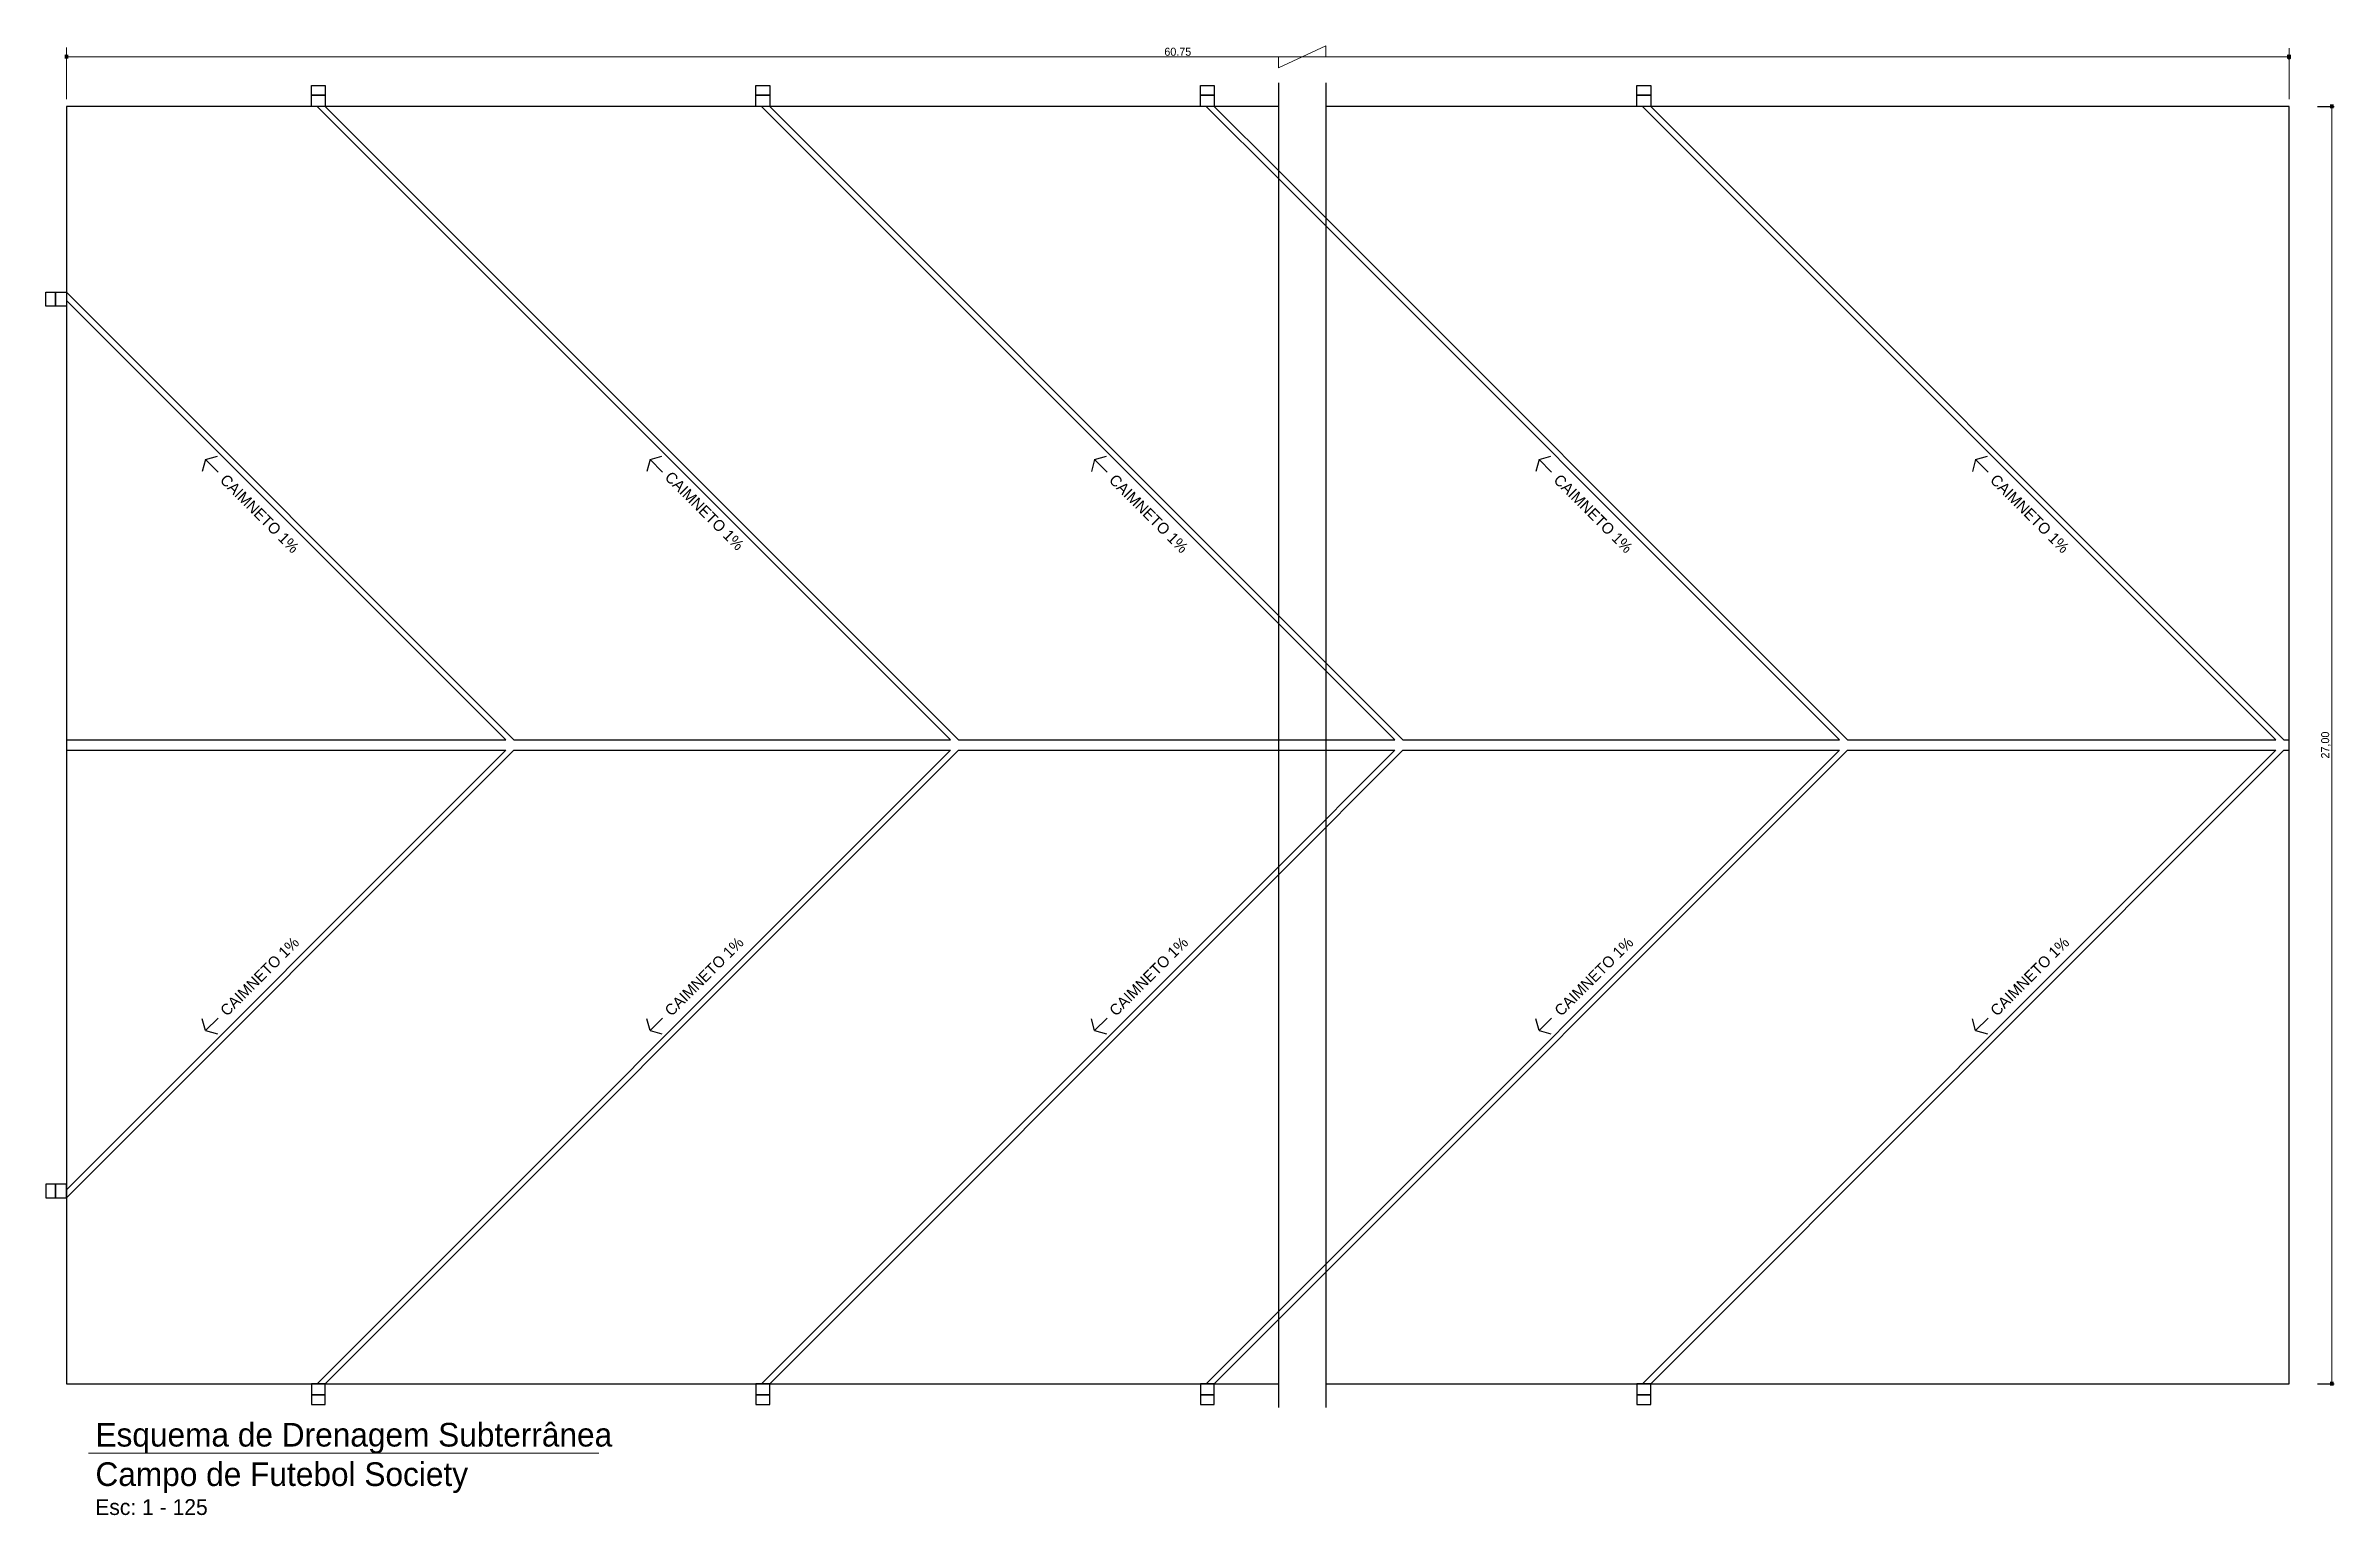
# Model space of a CAD drawing. Header units: millimetres. Extents: x 3006 to 6000, y 1661 to 3774.
# Drawn here: x 4237.29 to 4285.69, y 1881.86 to 1912.93 of the extents above; entities that cross this region are included whole.
import ezdxf
from ezdxf.enums import TextEntityAlignment as Align

# ---------------------------------------------------------------- set-up
doc = ezdxf.new("R2010")
doc.units = ezdxf.units.MM
doc.header["$LTSCALE"] = 10
for name, color, linetype, lineweight in [('.25', 70, 'Continuous', 25), ('.30', 50, 'Continuous', 30), ('COTAS', 230, 'Continuous', 15)]:
    doc.layers.add(name, color=color, linetype=linetype, lineweight=lineweight)
doc.layers.add('Escrita', color=34, linetype='Continuous')
doc.layers.add('Verde', color=7, linetype='Continuous', true_color=0x136734)
doc.styles.add('Texto Wilian', font='himalaya.ttf')
doc.dimstyles.new('Cota 1-125 Exter WMJ', dxfattribs={"dimtxt": 0.17, "dimasz": 0.08333, "dimexe": 0.05, "dimexo": 0.3, "dimgap": 0.02, "dimtad": 1, "dimzin": 1, "dimtxsty": 'Texto Wilian', "dimblk": 'BOXFILLED', "dimcen": 2.5, "dimclrd": 230, "dimclre": 230, "dimclrt": 104, "dimazin": 0, "dimtfac": 1, "dimtix": 1, "dimtmove": 0, "dimatfit": 3, "dimfxl": 0.3, "dimfxlon": 1, "dimlwd": 20, "dimarcsym": 1})

msp = doc.modelspace()

# ---------------------------------------------------------------- texts
at = {"layer": 'Escrita', "style": 'Texto Wilian'}
for rotation, p in [(315, (4241.042, 1903.81)), (315, (4250.449, 1903.868)), (315, (4259.842, 1903.81)), (315, (4269.242, 1903.81)), (315, (4278.473, 1903.81)), (45, (4241.042, 1892.479)), (45, (4250.442, 1892.479)), (45, (4259.842, 1892.479)), (45, (4269.256, 1892.479)), (45, (4278.473, 1892.479))]:
    msp.add_text('CAIMNETO 1%%%', height=0.23392, rotation=rotation, dxfattribs=at).set_placement(p, align=Align.MIDDLE_LEFT)
at = {"layer": 'Escrita', "attachment_point": 1, "style": 'Texto Wilian'}
for s, insert, char_height, width in [('{\\C50;Esquema de Drenagem Subterrânea Campo de Futebol Society }', (4238.344, 1883.815), 0.5, 12.40218), ('{\\C50;Esc: 1 - 125}', (4238.34, 1882.202), 0.33333, 5.2383)]:
    msp.add_mtext(s, dxfattribs=dict(at, insert=insert, char_height=char_height, width=width))

# ---------------------------------------------------------------- blocks, each defined once
blk = doc.blocks.new('_BoxFilled')
at = {"color": 0, "linetype": 'ByBlock', "lineweight": -2}
blk.add_line((-0.5, 0), (-1, 0), dxfattribs=at)
at = {"color": 0, "linetype": 'ByBlock'}
blk.add_solid([(-0.5, 0.5), (0.5, 0.5), (-0.5, -0.5), (0.5, -0.5)], dxfattribs=at)
blk = doc.blocks.new('*D693')
at = {"layer": 'COTAS', "color": 230, "lineweight": -2, "ltscale": 10, "transparency": 16777216}
for p, q in [((4285.336, 1911.644), (4285.686, 1911.644)), ((4285.336, 1884.644), (4285.686, 1884.644))]:
    blk.add_line(p, q, dxfattribs=at)
at = {"layer": 'COTAS', "color": 230, "linetype": 'Continuous', "lineweight": 20, "ltscale": 10, "transparency": 16777216}
blk.add_line((4285.636, 1884.728), (4285.636, 1911.561), dxfattribs=at)
at = {"layer": 'Defpoints', "color": 0, "ltscale": 10, "transparency": 16777216}
for p in [(4283.636, 1911.644), (4285.636, 1911.644), (4283.636, 1884.644)]:
    blk.add_point(p, dxfattribs=at)
at = {"layer": 'COTAS', "color": 230, "lineweight": 20, "ltscale": 10, "transparency": 16777216, "xscale": 0.08333, "yscale": 0.08333, "zscale": 0.08333}
for p, rotation in [((4285.636, 1911.644), 90), ((4285.636, 1884.644), 270)]:
    blk.add_blockref('_BoxFilled', p, dxfattribs=dict(at, rotation=rotation))
at = {"layer": 'COTAS', "color": 104, "ltscale": 10, "transparency": 16777216, "insert": (4285.51, 1898.144), "char_height": 0.17, "attachment_point": 5, "rotation": 90, "style": 'Texto Wilian'}
blk.add_mtext('27,00', dxfattribs=at)
blk = doc.blocks.new('_Dot')
at = {"color": 0, "linetype": 'ByBlock', "lineweight": -2}
blk.add_line((-0.5, 0), (-1, 0), dxfattribs=at)
at = {"color": 0, "linetype": 'ByBlock', "const_width": 0.5}
blk.add_lwpolyline([(-0.25, 0, 1), (0.25, 0, 1)], format="xyb", close=True, dxfattribs=at)
blk = doc.blocks.new('*D698')
at = {"layer": 'COTAS', "color": 230, "lineweight": -2, "ltscale": 10, "transparency": 16777216}
for p, q in [((4237.732, 1912.693), (4237.732, 1912.743)), ((4284.732, 1912.693), (4284.732, 1912.743))]:
    blk.add_line(p, q, dxfattribs=at)
at = {"layer": 'COTAS', "color": 230, "linetype": 'Continuous', "lineweight": 20, "ltscale": 10, "transparency": 16777216}
blk.add_line((4237.815, 1912.693), (4284.649, 1912.693), dxfattribs=at)
at = {"layer": 'Defpoints', "color": 0, "ltscale": 10, "transparency": 16777216}
for p in [(4237.732, 1912.693), (4284.732, 1912.693), (4284.732, 1912.693)]:
    blk.add_point(p, dxfattribs=at)
at = {"layer": 'COTAS', "color": 230, "lineweight": 20, "ltscale": 10, "transparency": 16777216, "xscale": 0.08333, "yscale": 0.08333, "zscale": 0.08333, "rotation": 180}
blk.add_blockref('_BoxFilled', (4237.732, 1912.693), dxfattribs=at)
at = {"layer": 'COTAS', "color": 230, "lineweight": 20, "ltscale": 10, "transparency": 16777216, "xscale": 0.08333, "yscale": 0.08333, "zscale": 0.08333}
blk.add_blockref('_BoxFilled', (4284.732, 1912.693), dxfattribs=at)
at = {"layer": 'COTAS', "color": 104, "ltscale": 10, "transparency": 16777216, "insert": (4261.232, 1912.799), "char_height": 0.17, "attachment_point": 5, "style": 'Texto Wilian'}
blk.add_mtext('60.75', dxfattribs=at)

# ---------------------------------------------------------------- dimensions: what is measured, and where the dimension line sits
at = {"layer": 'COTAS', "ltscale": 10}
dim = msp.add_linear_dim(base=(4284.732, 1912.693), p1=(4237.732, 1912.693), p2=(4284.732, 1912.693), text='60.75', dimstyle='Cota 1-125 Exter WMJ', dxfattribs=at)
dim.commit()
dim.dimension.update_dxf_attribs({"geometry": '*D698', "text_midpoint": (4261.232, 1912.799)})
dim = msp.add_linear_dim(base=(4285.636, 1911.644), p1=(4283.636, 1884.644), p2=(4283.636, 1911.644), angle=90, dimstyle='Cota 1-125 Exter WMJ', dxfattribs=at)
dim.commit()
dim.dimension.update_dxf_attribs({"geometry": '*D693', "text_midpoint": (4285.51, 1898.144)})

# ---------------------------------------------------------------- linework, layer by layer
at = {"layer": '.25', "color": 70, "lineweight": 25}
for p, q in [((4240.671, 1904.181), (4240.604, 1903.93)), ((4240.671, 1904.181), (4240.922, 1904.248)), ((4250.071, 1904.181), (4250.004, 1903.93)), ((4250.071, 1904.181), (4250.322, 1904.248)), ((4259.471, 1904.181), (4259.404, 1903.93)), ((4259.471, 1904.181), (4259.722, 1904.248)), ((4268.871, 1904.181), (4268.804, 1903.93)), ((4268.871, 1904.181), (4269.122, 1904.248)), ((4278.101, 1904.181), (4278.034, 1903.93)), ((4278.101, 1904.181), (4278.352, 1904.248)), ((4237.732, 1898.254), (4247.022, 1898.254)), ((4237.732, 1898.034), (4247.022, 1898.034)), ((4237.732, 1888.744), (4247.022, 1898.034)), ((4247.192, 1898.254), (4256.422, 1898.254)), ((4247.192, 1898.034), (4256.422, 1898.034)), ((4256.592, 1898.254), (4263.36, 1898.254)), ((4256.592, 1898.034), (4263.36, 1898.034)), ((4263.36, 1898.034), (4265.822, 1898.034)), ((4265.992, 1898.254), (4275.222, 1898.254)), ((4265.992, 1898.034), (4275.222, 1898.034)), ((4275.392, 1898.254), (4284.452, 1898.254)), ((4275.392, 1898.034), (4284.452, 1898.034)), ((4284.622, 1898.254), (4284.732, 1898.254)), ((4284.622, 1898.034), (4284.732, 1898.034)), ((4240.671, 1892.108), (4240.604, 1892.359)), ((4250.071, 1892.108), (4250.004, 1892.359)), ((4259.471, 1892.108), (4259.404, 1892.359)), ((4268.871, 1892.108), (4268.804, 1892.359)), ((4278.101, 1892.108), (4278.034, 1892.359)), ((4240.671, 1892.108), (4240.922, 1892.04)), ((4250.071, 1892.108), (4250.322, 1892.04)), ((4259.471, 1892.108), (4259.722, 1892.04)), ((4268.871, 1892.108), (4269.122, 1892.04)), ((4278.101, 1892.108), (4278.352, 1892.04))]:
    msp.add_line(p, q, dxfattribs=at)
for points in [[(4242.912, 1911.879), (4242.912, 1912.083), (4243.202, 1912.083), (4243.202, 1911.879)], [(4252.312, 1911.879), (4252.312, 1912.083), (4252.602, 1912.083), (4252.602, 1911.879)], [(4261.712, 1911.879), (4261.712, 1912.083), (4262.002, 1912.083), (4262.002, 1911.879)], [(4270.942, 1911.879), (4270.942, 1912.083), (4271.232, 1912.083), (4271.232, 1911.879)], [(4242.912, 1911.644), (4242.912, 1911.879), (4243.202, 1911.879), (4243.202, 1911.644)], [(4252.312, 1911.644), (4252.312, 1911.879), (4252.602, 1911.879), (4252.602, 1911.644)], [(4261.712, 1911.644), (4261.712, 1911.879), (4262.002, 1911.879), (4262.002, 1911.644)], [(4270.942, 1911.644), (4270.942, 1911.879), (4271.232, 1911.879), (4271.232, 1911.644)], [(4237.497, 1907.424), (4237.293, 1907.424), (4237.293, 1907.714), (4237.497, 1907.714)], [(4237.732, 1907.424), (4237.497, 1907.424), (4237.497, 1907.714), (4237.732, 1907.714)], [(4237.497, 1888.864), (4237.293, 1888.864), (4237.293, 1888.575), (4237.497, 1888.575)], [(4237.732, 1888.864), (4237.497, 1888.864), (4237.497, 1888.575), (4237.732, 1888.575)], [(4242.912, 1884.644), (4242.912, 1884.41), (4243.202, 1884.41), (4243.202, 1884.644)], [(4252.312, 1884.644), (4252.312, 1884.41), (4252.602, 1884.41), (4252.602, 1884.644)], [(4261.712, 1884.644), (4261.712, 1884.41), (4262.002, 1884.41), (4262.002, 1884.644)], [(4270.942, 1884.644), (4270.942, 1884.41), (4271.232, 1884.41), (4271.232, 1884.644)], [(4242.912, 1884.41), (4242.912, 1884.206), (4243.202, 1884.206), (4243.202, 1884.41)], [(4252.312, 1884.41), (4252.312, 1884.206), (4252.602, 1884.206), (4252.602, 1884.41)], [(4261.712, 1884.41), (4261.712, 1884.206), (4262.002, 1884.206), (4262.002, 1884.41)], [(4270.942, 1884.41), (4270.942, 1884.206), (4271.232, 1884.206), (4271.232, 1884.41)]]:
    msp.add_lwpolyline(points, close=True, dxfattribs=at)
for points in [[(4263.36, 1911.644), (4237.732, 1911.644), (4237.732, 1884.644), (4263.36, 1884.644)], [(4256.422, 1898.254), (4243.032, 1911.644)], [(4243.202, 1911.644), (4256.592, 1898.254)], [(4263.36, 1900.717), (4252.432, 1911.644)], [(4252.602, 1911.644), (4263.36, 1900.886)], [(4263.36, 1910.117), (4261.832, 1911.644)], [(4262.002, 1911.644), (4263.36, 1910.286)], [(4264.36, 1884.644), (4284.732, 1884.644), (4284.732, 1911.644), (4264.36, 1911.644)], [(4284.452, 1898.254), (4271.062, 1911.644)], [(4271.232, 1911.644), (4284.622, 1898.254)], [(4263.36, 1910.286), (4275.392, 1898.254)], [(4275.222, 1898.254), (4263.36, 1910.117)], [(4237.732, 1907.714), (4247.192, 1898.254)], [(4247.022, 1898.254), (4237.732, 1907.544)], [(4240.671, 1904.181), (4240.936, 1903.916)], [(4250.071, 1904.181), (4250.336, 1903.916)], [(4259.471, 1904.181), (4259.736, 1903.916)], [(4268.871, 1904.181), (4269.136, 1903.916)], [(4278.101, 1904.181), (4278.366, 1903.916)], [(4263.36, 1900.886), (4265.992, 1898.254)], [(4263.36, 1898.254), (4265.822, 1898.254), (4263.36, 1900.717)], [(4247.192, 1898.034), (4237.732, 1888.575)], [(4243.032, 1884.644), (4256.422, 1898.034)], [(4256.592, 1898.034), (4243.202, 1884.644)], [(4263.36, 1886.172), (4275.222, 1898.034)], [(4275.392, 1898.034), (4263.36, 1886.002)], [(4263.36, 1895.572), (4265.822, 1898.034)], [(4265.992, 1898.034), (4263.36, 1895.402)], [(4271.062, 1884.644), (4284.452, 1898.034)], [(4284.622, 1898.034), (4271.232, 1884.644)], [(4252.432, 1884.644), (4263.36, 1895.572)], [(4263.36, 1895.402), (4252.602, 1884.644)], [(4240.671, 1892.108), (4240.936, 1892.373)], [(4250.071, 1892.108), (4250.336, 1892.373)], [(4259.471, 1892.108), (4259.736, 1892.373)], [(4268.871, 1892.108), (4269.136, 1892.373)], [(4278.101, 1892.108), (4278.366, 1892.373)], [(4261.832, 1884.644), (4263.36, 1886.172)], [(4263.36, 1886.002), (4262.002, 1884.644)]]:
    msp.add_lwpolyline(points, dxfattribs=at)
at = {"layer": '.30', "color": 50, "lineweight": 30}
for p, q in [((4263.36, 1912.144), (4263.36, 1884.144)), ((4264.36, 1912.144), (4264.36, 1884.144))]:
    msp.add_line(p, q, dxfattribs=at)
at = {"layer": 'COTAS', "ltscale": 10}
for p, q in [((4237.732, 1911.794), (4237.732, 1912.893)), ((4237.732, 1912.693), (4263.36, 1912.693)), ((4263.36, 1912.459), (4264.36, 1912.926)), ((4263.36, 1912.459), (4263.36, 1912.693)), ((4264.36, 1912.693), (4264.36, 1912.926)), ((4284.732, 1912.693), (4264.36, 1912.693)), ((4284.732, 1911.794), (4284.732, 1912.873))]:
    msp.add_line(p, q, dxfattribs=at)
at = {"layer": 'Verde', "color": 106, "lineweight": 9}
msp.add_line((4238.197, 1883.173), (4248.989, 1883.173), dxfattribs=at)

# ---------------------------------------------------------------- block references
at = {"layer": 'COTAS', "ltscale": 10, "xscale": 0.0799999999999983, "yscale": 0.0799999999999983, "zscale": 0.0799999999999983, "rotation": 90}
for p in [(4237.732, 1912.693), (4284.732, 1912.673)]:
    msp.add_blockref('_Dot', p, dxfattribs=at)

msp.set_redraw_order([(e.dxf.handle, doc.entitydb.next_handle()) for e in msp.query("TEXT MTEXT ATTDEF DIMENSION ARC_DIMENSION")])  # texts and dimensions are drawn at this point

doc.saveas('drawing.dxf')
